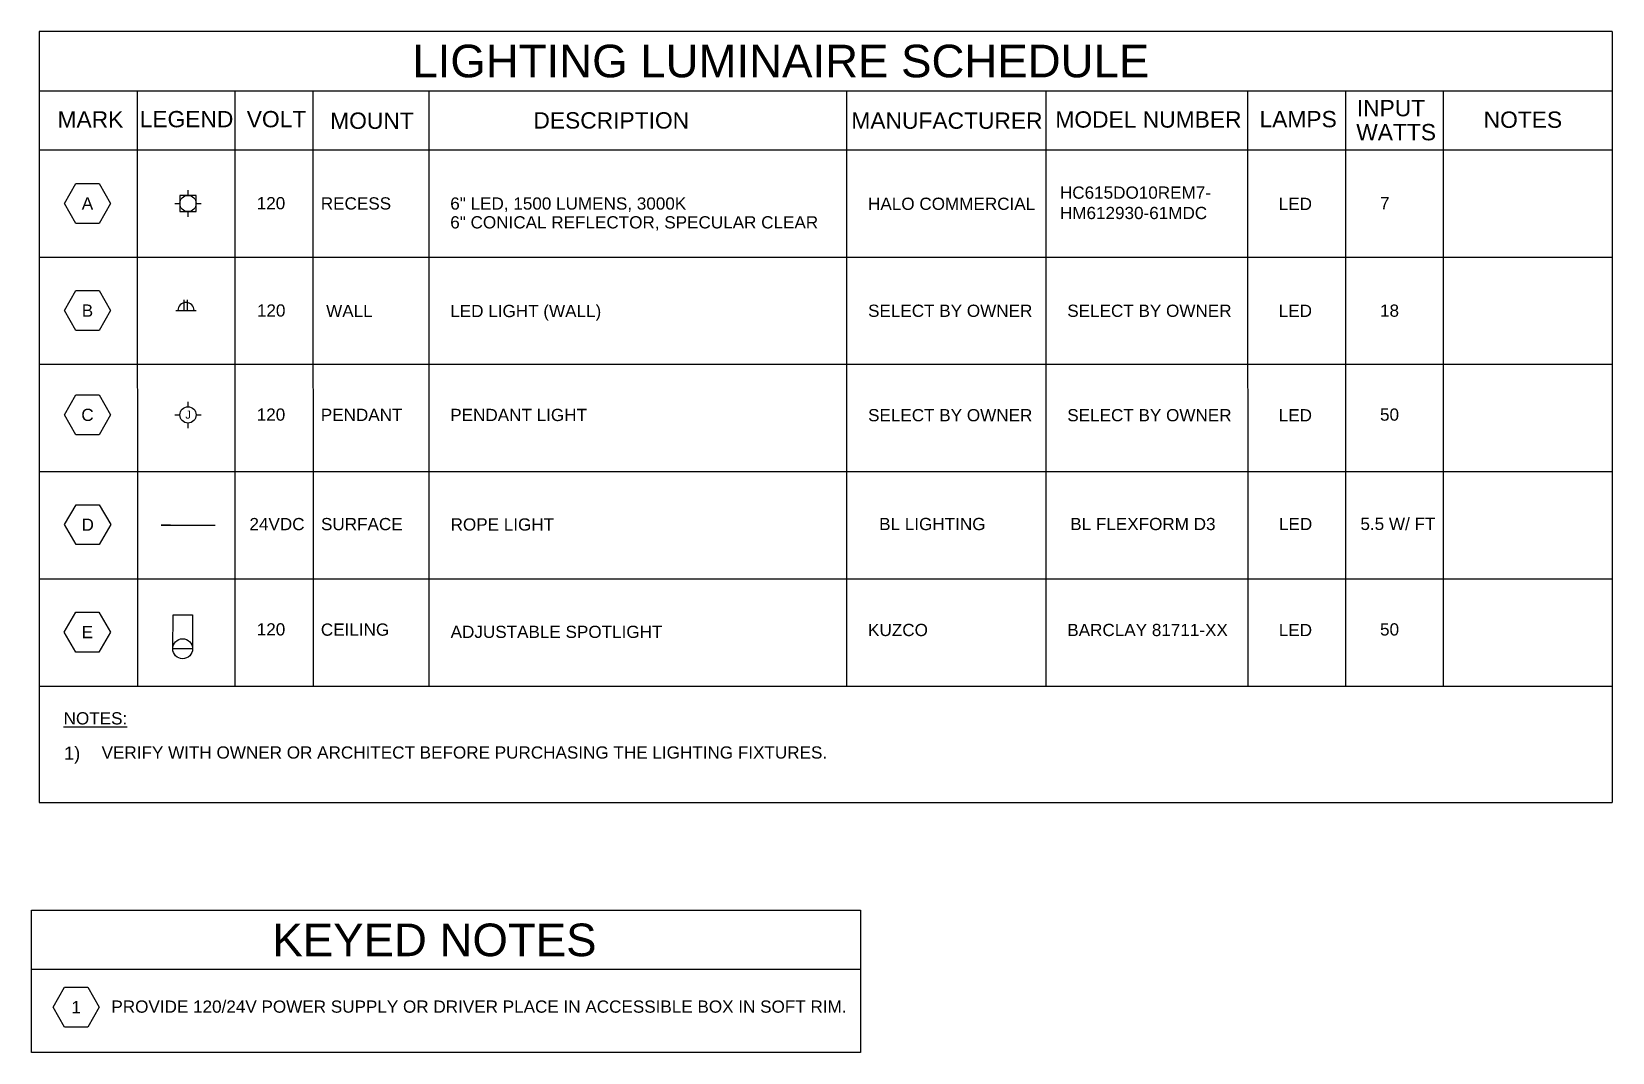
# Model space of a CAD drawing. Header units: inches. Extents: x -4243 to 9462, y -1700 to 6519.
# Drawn here: x -1112 to -531, y 611 to 986 of the extents above; entities that cross this region are included whole.
import ezdxf
from ezdxf.enums import TextEntityAlignment as Align

# ---------------------------------------------------------------- set-up
doc = ezdxf.new("R2010")
doc.units = ezdxf.units.IN
doc.header["$MEASUREMENT"] = 0
doc.linetypes.add('DASHEDX2', pattern=[1.5, 1, -0.5])
for name, color, linetype in [('E-CND1', 4, 'Continuous'), ('E-TEXT', 2, 'Continuous'), ('E-TXT1', 2, 'Continuous'), ('E_LTG', 6, 'Continuous'), ('FRAME_TEXT', 2, 'Continuous')]:
    doc.layers.add(name, color=color, linetype=linetype)
doc.layers.get('0').off()
doc.layers.get('0').freeze()
doc.styles.add('ARC-TEXT', font='arial.ttf', dxfattribs={"width": 0.86, "height": 4.5})
doc.styles.add('GEC', font='arial.ttf')
doc.styles.add('GEC_64', font='arial.ttf', dxfattribs={"height": 6})

msp = doc.modelspace()

# ---------------------------------------------------------------- texts
at = {"layer": 'E-TEXT', "insert": (-733.79, 929.34), "char_height": 4.5, "attachment_point": 1, "style": 'GEC_64'}
msp.add_mtext_dynamic_manual_height_columns('HC615DO10REM7-\\PHM612930-61MDC', width=56.4269, gutter_width=30, heights=[0], dxfattribs=at)
at = {"layer": 'E-TXT1', "style": 'GEC'}
for s, height, p in [('LIGHTING LUMINAIRE SCHEDULE', 12, (-971.95, 969.5)), ('INPUT', 6, (-624.62, 955.17)), ('MARK', 6, (-1102.44, 951.01)), ('LEGEND', 6, (-1072.24, 951.12)), ('VOLT', 6, (-1032.85, 951.12)), ('MOUNT', 6, (-1002.17, 950.55)), ('DESCRIPTION', 6, (-927.43, 950.66)), ('MANUFACTURER', 6, (-810.49, 950.57)), ('MODEL NUMBER', 6, (-735.46, 950.99)), ('LAMPS', 6, (-660.39, 951.12)), ('NOTES', 6, (-577.97, 950.92)), ('WATTS', 6, (-624.81, 946.33)), ('6" LED, 1500 LUMENS, 3000K', 4.5, (-958.01, 920.82)), ('HALO COMMERCIAL ', 4.5, (-804.35, 920.73)), ('6" CONICAL REFLECTOR, SPECULAR CLEAR', 4.5, (-958.01, 913.9)), ('LED LIGHT (WALL)', 4.5, (-958.01, 881.27)), ('SELECT BY OWNER', 4.5, (-804.35, 881.36)), ('SELECT BY OWNER', 4.5, (-731.09, 881.36)), ('PENDANT LIGHT', 4.5, (-958.01, 843.03)), ('SELECT BY OWNER', 4.5, (-804.35, 842.94)), ('SELECT BY OWNER', 4.5, (-731.09, 842.94)), ('ROPE LIGHT', 4.5, (-957.88, 802.73)), ('BL LIGHTING', 4.5, (-800.27, 802.9)), ('BL FLEXFORM D3', 4.5, (-730, 802.9)), ('ADJUSTABLE SPOTLIGHT', 4.5, (-957.87, 763.22)), ('KUZCO', 4.5, (-804.34, 763.91)), ('BARCLAY 81711-XX', 4.5, (-731.08, 763.91)), ('%%UNOTES:', 4.5, (-1100.19, 731.4)), ('1)', 4.8, (-1100.04, 718.43)), ('KEYED NOTES', 12, (-1023.43, 646.13))]:
    msp.add_text(s, height=height, dxfattribs=at).set_placement(p)
at = {"layer": 'E-TXT1', "char_height": 4.5, "attachment_point": 1, "style": 'GEC'}
for s, insert, width in [('120', (-1029.18, 925.44), 272.6163), ('RECESS', (-1005.61, 925.36), 272.6163), ('LED', (-653.32, 925.19), 272.6163), ('7', (-616.07, 925.44), 272.6163), ('120', (-1029.11, 885.96), 272.6163), ('WALL', (-1003.66, 885.79), 272.6163), ('LED', (-653.32, 885.84), 272.6163), ('18', (-616.07, 885.91), 272.6163), ('120', (-1029.18, 847.66), 272.6163), ('PENDANT', (-1005.61, 847.57), 272.6163), ('LED', (-653.32, 847.41), 272.6163), ('50', (-616.07, 847.66), 272.6163), ('24VDC', (-1031.86, 807.37), 272.6163), ('SURFACE', (-1005.54, 807.37), 272.6163), ('LED', (-653.23, 807.4), 272.6163), ('5.5 W/ FT', (-623.28, 807.44), 272.6163), ('120', (-1029.17, 768.63), 272.6163), ('CEILING ', (-1005.6, 768.54), 272.6163), ('LED', (-653.3, 768.38), 272.6163), ('50', (-616.06, 768.62), 272.6163), ('VERIFY WITH OWNER OR ARCHITECT BEFORE PURCHASING THE LIGHTING FIXTURES.', (-1086.22, 723.33), 543.6953), ('  PROVIDE 120/24V POWER SUPPLY OR DRIVER PLACE IN ACCESSIBLE BOX IN SOFT RIM.', (-1086.12, 629.83), 543.6953)]:
    msp.add_mtext(s, dxfattribs=dict(at, insert=insert, width=width))

# ---------------------------------------------------------------- blocks, each defined once
blk = doc.blocks.new('0E-ANO-litefix-GE')
at = {"transparency": 16777216}
blk.add_lwpolyline([(0.354, 0), (0.266, -0.153), (0.177, -0.153), (0.089, -0.153), (0, 0), (0.089, 0.153), (0.177, 0.153), (0.266, 0.153)], close=True, dxfattribs=at)
at = {"transparency": 16777216, "style": 'GEC'}
blk.add_attdef('QTY', (0.311, 0.153), '', height=0.0938, dxfattribs=at)
blk.add_attdef('TYPE', text='', height=0.0938, dxfattribs=at).set_placement((0.177, 0), align=Align.MIDDLE_CENTER)
blk.add_attdef('MTG_HT', text='', height=0.0938, dxfattribs=at).set_placement((0.173, -0.198), align=Align.TOP_CENTER)
blk = doc.blocks.new('RECESSED LIGHT')
for points in [[(-0.101, 0), (-0.062, 0)], [(0, 0.062), (0, 0.101)], [(0.062, 0), (0.101, 0)], [(0, -0.101), (0, -0.062)]]:
    blk.add_lwpolyline(points)
blk.add_lwpolyline([(-0.062, 0.062), (-0.062, -0.062), (0.062, -0.062), (0.062, 0.062)], close=True)
blk.add_circle((0, 0), 0.0625)
blk = doc.blocks.new('PENDANT LIGHT')
for points in [[(-0.101, 0), (-0.062, 0)], [(0, 0.062), (0, 0.101)], [(0.062, 0), (0.101, 0)], [(0, -0.101), (0, -0.062)]]:
    blk.add_lwpolyline(points)
blk.add_circle((0, 0), 0.0625)
at = {"style": 'ARC-TEXT', "width": 1.00018}
blk.add_text('J', height=0.0625, dxfattribs=at).set_placement((-0.021, -0.029))
blk = doc.blocks.new('A$C1B6D5BFA')
at = {"layer": 'E_LTG'}
for p, q in [((3.97, 0), (3.97, 7.45)), ((3.97, 4.28), (0, 4.28)), ((3.97, 3.06), (0, 3.06))]:
    blk.add_line(p, q, dxfattribs=at)
blk.add_arc((3.97, 3.72), 3, 90, 270, dxfattribs=at)

# ---------------------------------------------------------------- linework, layer by layer
at = {"layer": 'E-CND1', "color": 2}
msp.add_line((-807.16, 663.01), (-807.16, 610.73), dxfattribs=at)
at = {"layer": 'E-TXT1'}
for p, q in [((-1109.13, 986.33), (-1109.17, 702.65)), ((-530.69, 986.33), (-1109.13, 986.33)), ((-530.69, 986.33), (-530.71, 702.65)), ((-1109.13, 964.57), (-530.69, 964.57)), ((-1073.19, 964.57), (-1073.08, 745.49)), ((-1037.24, 964.57), (-1037.2, 745.49)), ((-1008.52, 964.57), (-1008.41, 745.49)), ((-965.92, 964.57), (-965.88, 745.49)), ((-812.26, 964.57), (-812.22, 745.49)), ((-739, 964.57), (-738.95, 745.49)), ((-664.75, 964.57), (-664.71, 745.49)), ((-628.81, 964.57), (-628.77, 745.49)), ((-592.87, 964.57), (-592.82, 745.49)), ((-1109.13, 942.81), (-530.69, 942.81)), ((-1109.13, 903.39), (-530.69, 903.39)), ((-1109.13, 863.97), (-530.69, 863.97)), ((-1109.06, 824.52), (-530.62, 824.52)), ((-1109.06, 785), (-530.62, 785)), ((-1109.21, 745.49), (-530.74, 745.49)), ((-1109.16, 745.49), (-530.72, 745.49)), ((-1109.17, 702.65), (-530.71, 702.65)), ((-1111.96, 663.01), (-807.16, 663.01)), ((-1111.96, 610.73), (-1111.96, 663.01)), ((-807.16, 641.25), (-1111.96, 641.25)), ((-807.16, 610.73), (-1111.96, 610.73))]:
    msp.add_line(p, q, dxfattribs=at)
at = {"layer": 'E_LTG', "linetype": 'DASHEDX2', "ltscale": 6, "const_width": 0.5}
msp.add_lwpolyline([(-1064.4, 804.72), (-1044.4, 804.7)], dxfattribs=at)
at = {"layer": 'E_LTG'}
msp.add_lwpolyline([(-1059.95, 771.69), (-1052.76, 771.69), (-1052.76, 759.25), (-1060.09, 759.25), (-1059.95, 771.69)], dxfattribs=at)
msp.add_circle((-1056.42, 759.25), 3.67, dxfattribs=at)
at = {"layer": 'FRAME_TEXT'}
msp.add_line((-1109.14, 864), (-1109.12, 863.94), dxfattribs=at)

# ---------------------------------------------------------------- block references
at = {"layer": 'E-TEXT', "rotation": 270}
msp.add_blockref('A$C1B6D5BFA', (-1058.91, 887.65), dxfattribs=at)
at = {"layer": 'E-TXT1', "xscale": 48, "yscale": 48, "zscale": 48}
for p, values in [((-1099.92, 923.1), {'TYPE': 'A'}), ((-1099.92, 883.68), {'TYPE': 'B'}), ((-1099.92, 845.31), {'TYPE': 'C'}), ((-1099.83, 804.91), {'TYPE': 'D'}), ((-1099.98, 765.39), {'TYPE': 'E'})]:
    msp.add_blockref('0E-ANO-litefix-GE', p, dxfattribs=at).add_auto_attribs(values)
at = {"layer": 'E-TXT1'}
ref = msp.add_blockref('0E-ANO-litefix-GE', (-1104.1, 627.38), dxfattribs=dict(at, xscale=48, yscale=48, zscale=48))
ref.add_attrib('TYPE', '1', dxfattribs={"layer": '0', "height": 4.5, "style": 'GEC'}).set_placement((-1095.6, 627.38), align=Align.MIDDLE_CENTER)
at = {"layer": 'E_LTG', "xscale": 48, "yscale": 48, "zscale": 48}
for name, p in [('RECESSED LIGHT', (-1054.45, 923.08)), ('PENDANT LIGHT', (-1054.45, 845.3))]:
    msp.add_blockref(name, p, dxfattribs=at)

msp.set_redraw_order([(e.dxf.handle, doc.entitydb.next_handle()) for e in msp.query("TEXT MTEXT ATTDEF DIMENSION ARC_DIMENSION")])  # texts and dimensions are drawn at this point

doc.saveas('drawing.dxf')
